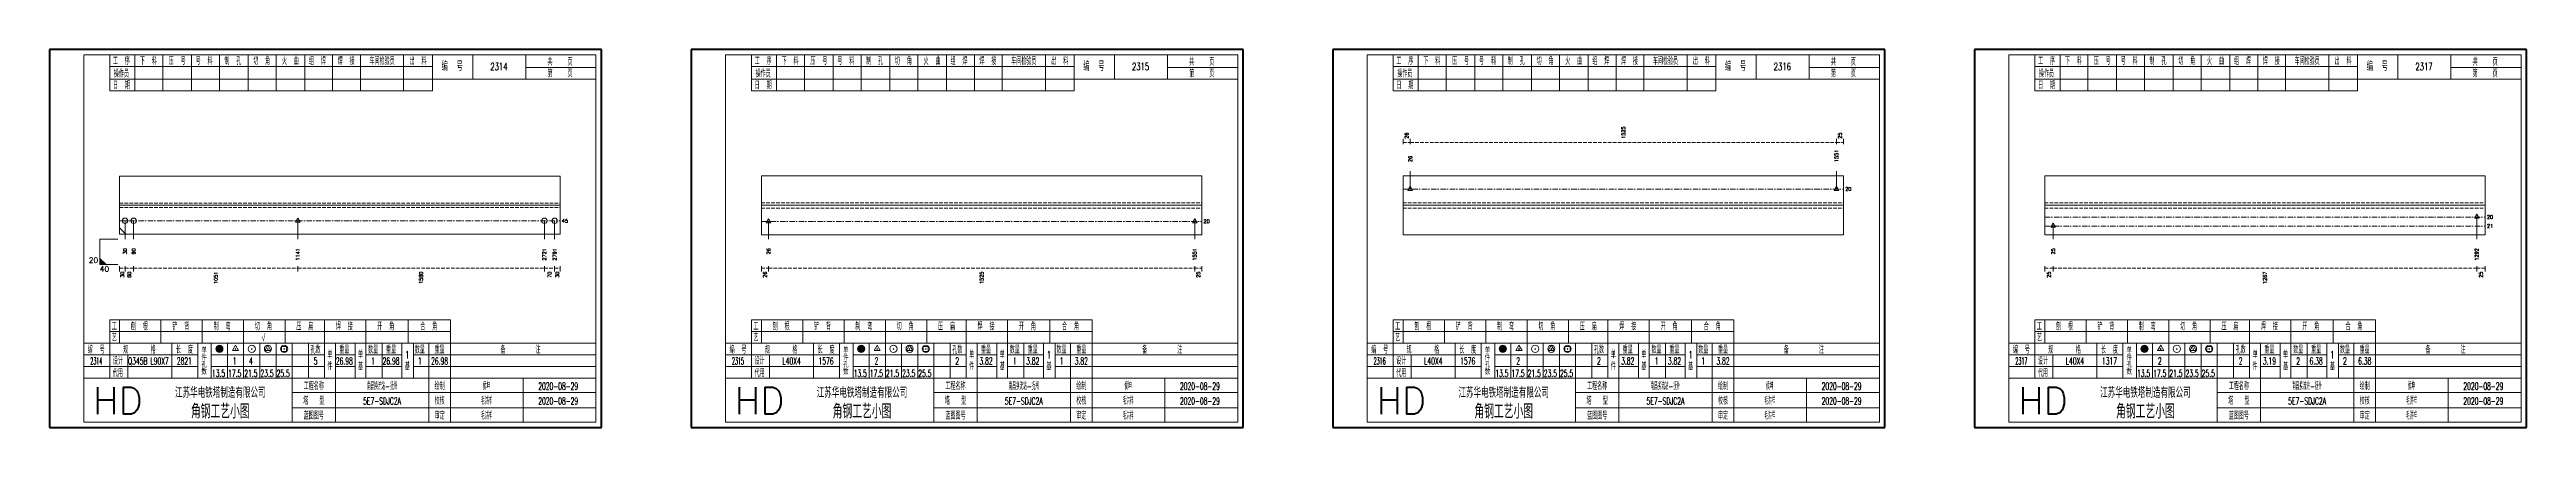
# Model space of a CAD drawing. Extents: x 0 to 5305, y 0 to 1513.
# Drawn here: x 3927 to 5305, y 521 to 732 of the extents above; entities that cross this region are included whole.
import ezdxf
from ezdxf.enums import TextEntityAlignment as Align

# ---------------------------------------------------------------- set-up
doc = ezdxf.new("R2010")
doc.units = 0
doc.header["$MEASUREMENT"] = 0
doc.linetypes.add('一点画线', pattern=[5.2, 3, -1, 0.2, -1])
doc.linetypes.add('虚线', pattern=[2.75, 2, -0.75])
doc.layers.get('0').update_dxf_attribs({"linetype": 'CONTINUOUS', "lineweight": 25})
doc.layers.add('1', color=7, linetype='CONTINUOUS', lineweight=25)
doc.layers.add('4', color=7, linetype='CONTINUOUS', lineweight=25)
doc.styles.get("Standard").update_dxf_attribs({"font": 'simplex.shx', "width": 0.7, "height": 3, "bigfont": 'gbhzfs.shx'})

msp = doc.modelspace()

# ---------------------------------------------------------------- texts
at = {"color": 8, "linetype": 'Continuous', "lineweight": 9}
for s, p in [('26', (4682, 681.8)), ('1525', (4802.6, 681.8)), ('25', (4923.1, 681.8))]:
    msp.add_text(s, height=2, rotation=90, dxfattribs=at).set_placement(p, align=Align.MIDDLE_LEFT)
at = {"color": 7, "linetype": 'Continuous', "lineweight": 13}
for s, p in [('26', (4684, 668.8)), ('1551', (4921.1, 668.8))]:
    msp.add_text(s, height=2, rotation=90, dxfattribs=at).set_placement(p, align=Align.MIDDLE_LEFT)
for s, p in [('20', (4926, 653.8)), ('45', (4212, 636.1)), ('20', (4569, 635.8)), ('20', (5283, 638.2)), ('21', (5283, 633.2))]:
    msp.add_text(s, height=2, dxfattribs=at).set_placement(p, align=Align.MIDDLE_LEFT)
msp.add_text('20', height=3, dxfattribs=at).set_placement((3954, 611.8), align=Align.BOTTOM_RIGHT)
msp.add_text('40', height=3, dxfattribs=at).set_placement((3955, 610.8), align=Align.TOP_LEFT)
at = {"color": 8, "linetype": 'Continuous', "lineweight": 9}
for s, p in [('30', (3967.5, 607.8)), ('60', (3971.4, 607.8)), ('1051', (4019.5, 607.8)), ('1580', (4133.7, 607.8)), ('70', (4205.2, 607.8)), ('30', (4209.5, 607.8)), ('26', (4325, 607.8)), ('1525', (4445.6, 607.8)), ('25', (4566.1, 607.8)), ('25', (5039.3, 607.8)), ('1267', (5159.5, 607.8)), ('25', (5279.7, 607.8))]:
    msp.add_text(s, height=2, rotation=90, dxfattribs=at).set_placement(p, align=Align.MIDDLE_RIGHT)
at = {"layer": '1', "color": 7, "linetype": 'Continuous', "lineweight": 13}
for s, p in [('30', (3969, 620.8)), ('90', (3973.8, 620.8)), ('26', (4327, 620.8)), ('25', (5041.7, 620.8)), ('1292', (5277.3, 620.8)), ('1141', (4065.1, 620.8)), ('2721', (4202.3, 620.8)), ('2791', (4208, 620.8)), ('1551', (4564.1, 620.8))]:
    msp.add_text(s, height=2, rotation=90, dxfattribs=at).set_placement(p, align=Align.MIDDLE_RIGHT)
at = {"layer": '4', "color": 1, "linetype": 'Continuous', "lineweight": 13}
for s, height, width, p in [('工  序', 4, 0.7, (3967, 725)), ('操作员', 4, 0.7, (3967, 718)), ('下  料', 4, 0.7, (3982, 725)), ('压  号', 4, 0.7, (3998, 725)), ('号  料', 4, 0.7, (4013, 725)), ('制  孔', 4, 0.7, (4029, 725)), ('切  角', 4, 0.7, (4045, 725)), ('火  曲', 4, 0.7, (4061, 725)), ('组  焊', 4, 0.7, (4076, 725)), ('焊  接', 4, 0.7, (4092, 725)), ('车间检验员', 4, 0.7, (4112, 725)), ('出  料', 4, 0.7, (4132, 725)), ('编  号', 5, 0.7, (4151, 722)), ('2314', 4, 0.7, (4177, 722)), ('共    页', 4, 0.7, (4211, 724.5)), ('第    页', 4, 0.7, (4211, 718)), ('工  序', 4, 0.7, (4324, 725)), ('操作员', 4, 0.7, (4324, 718)), ('下  料', 4, 0.7, (4339, 725)), ('压  号', 4, 0.7, (4355, 725)), ('号  料', 4, 0.7, (4370, 725)), ('制  孔', 4, 0.7, (4386, 725)), ('切  角', 4, 0.7, (4402, 725)), ('火  曲', 4, 0.7, (4418, 725)), ('组  焊', 4, 0.7, (4433, 725)), ('焊  接', 4, 0.7, (4449, 725)), ('车间检验员', 4, 0.7, (4469, 725)), ('出  料', 4, 0.7, (4489, 725)), ('编  号', 5, 0.7, (4508, 722)), ('2315', 4, 0.7, (4534, 722)), ('共    页', 4, 0.7, (4568, 724.5)), ('第    页', 4, 0.7, (4568, 718)), ('工  序', 4, 0.7, (4681, 725)), ('操作员', 4, 0.7, (4681, 718)), ('下  料', 4, 0.7, (4696, 725)), ('压  号', 4, 0.7, (4712, 725)), ('号  料', 4, 0.7, (4727, 725)), ('制  孔', 4, 0.7, (4743, 725)), ('切  角', 4, 0.7, (4759, 725)), ('火  曲', 4, 0.7, (4775, 725)), ('组  焊', 4, 0.7, (4790, 725)), ('焊  接', 4, 0.7, (4806, 725)), ('车间检验员', 4, 0.7, (4826, 725)), ('出  料', 4, 0.7, (4846, 725)), ('编  号', 5, 0.7, (4865, 722)), ('2316', 4, 0.7, (4891, 722)), ('共    页', 4, 0.7, (4925, 724.5)), ('第    页', 4, 0.7, (4925, 718)), ('工  序', 4, 0.7, (5038, 725)), ('操作员', 4, 0.7, (5038, 718)), ('下  料', 4, 0.7, (5053, 725)), ('压  号', 4, 0.7, (5069, 725)), ('号  料', 4, 0.7, (5084, 725)), ('制  孔', 4, 0.7, (5100, 725)), ('切  角', 4, 0.7, (5116, 725)), ('火  曲', 4, 0.7, (5132, 725)), ('组  焊', 4, 0.7, (5147, 725)), ('焊  接', 4, 0.7, (5163, 725)), ('车间检验员', 4, 0.7, (5183, 725)), ('出  料', 4, 0.7, (5203, 725)), ('编  号', 5, 0.7, (5222, 722)), ('2317', 4, 0.7, (5248, 722)), ('共    页', 4, 0.7, (5282, 724.5)), ('第    页', 4, 0.7, (5282, 718)), ('日  期', 4, 0.7, (3967, 711.5)), ('日  期', 4, 0.7, (4324, 711.5)), ('日  期', 4, 0.7, (4681, 711.5)), ('日  期', 4, 0.7, (5038, 711.5)), ('工', 4, 0.7, (3963, 577.2)), ('刨  根', 4, 0.7, (3977, 577.2)), ('铲  背', 4, 0.7, (4000, 577.2)), ('制  弯', 4, 0.7, (4023, 577.2)), ('切  角', 4, 0.7, (4046, 577.2)), ('压  扁', 4, 0.7, (4069, 577.2)), ('焊  接', 4, 0.7, (4091, 577.2)), ('开  角', 4, 0.7, (4114, 577.2)), ('合  角', 4, 0.7, (4138, 577.2)), ('工', 4, 0.7, (4320, 577.2)), ('刨  根', 4, 0.7, (4334, 577.2)), ('铲  背', 4, 0.7, (4357, 577.2)), ('制  弯', 4, 0.7, (4380, 577.2)), ('切  角', 4, 0.7, (4403, 577.2)), ('压  扁', 4, 0.7, (4426, 577.2)), ('焊  接', 4, 0.7, (4448, 577.2)), ('开  角', 4, 0.7, (4471, 577.2)), ('合  角', 4, 0.7, (4495, 577.2)), ('工', 4, 0.7, (4677, 577.2)), ('刨  根', 4, 0.7, (4691, 577.2)), ('铲  背', 4, 0.7, (4714, 577.2)), ('制  弯', 4, 0.7, (4737, 577.2)), ('切  角', 4, 0.7, (4760, 577.2)), ('压  扁', 4, 0.7, (4783, 577.2)), ('焊  接', 4, 0.7, (4805, 577.2)), ('开  角', 4, 0.7, (4828, 577.2)), ('合  角', 4, 0.7, (4852, 577.2)), ('工', 4, 0.7, (5034, 577.2)), ('刨  根', 4, 0.7, (5048, 577.2)), ('铲  背', 4, 0.7, (5071, 577.2)), ('制  弯', 4, 0.7, (5094, 577.2)), ('切  角', 4, 0.7, (5117, 577.2)), ('压  扁', 4, 0.7, (5140, 577.2)), ('焊  接', 4, 0.7, (5162, 577.2)), ('开  角', 4, 0.7, (5185, 577.2)), ('合  角', 4, 0.7, (5209, 577.2)), ('编  号', 4, 0.7, (3953, 564.2)), ('艺', 4, 0.7, (3963, 571)), ('规      格', 4, 0.7, (3977, 564.2)), ('长  度', 4, 0.7, (4002, 564.2)), ('√', 4, 0.7, (4046, 571)), ('孔数', 4, 0.7, (4075, 564.2)), ('重量', 4, 0.7, (4091, 564.2)), ('数量', 4, 0.7, (4107, 564.2)), ('重量', 4, 0.7, (4117, 564.2)), ('数量', 4, 0.7, (4133, 564.2)), ('重量', 4, 0.7, (4144, 564.2)), ('备        注', 4, 0.7, (4189, 564.2)), ('编  号', 4, 0.7, (4310, 564.2)), ('艺', 4, 0.7, (4320, 571)), ('规      格', 4, 0.7, (4334, 564.2)), ('长  度', 4, 0.7, (4359, 564.2)), ('孔数', 4, 0.7, (4432, 564.2)), ('重量', 4, 0.7, (4448, 564.2)), ('数量', 4, 0.7, (4464, 564.2)), ('重量', 4, 0.7, (4474, 564.2)), ('数量', 4, 0.7, (4490, 564.2)), ('重量', 4, 0.7, (4501, 564.2)), ('备        注', 4, 0.7, (4546, 564.2)), ('编  号', 4, 0.7, (4667, 564.2)), ('艺', 4, 0.7, (4677, 571)), ('规      格', 4, 0.7, (4691, 564.2)), ('长  度', 4, 0.7, (4716, 564.2)), ('孔数', 4, 0.7, (4789, 564.2)), ('重量', 4, 0.7, (4805, 564.2)), ('数量', 4, 0.7, (4821, 564.2)), ('重量', 4, 0.7, (4831, 564.2)), ('数量', 4, 0.7, (4847, 564.2)), ('重量', 4, 0.7, (4858, 564.2)), ('备        注', 4, 0.7, (4903, 564.2)), ('编  号', 4, 0.7, (5024, 564.2)), ('艺', 4, 0.7, (5034, 571)), ('规      格', 4, 0.7, (5048, 564.2)), ('长  度', 4, 0.7, (5073, 564.2)), ('孔数', 4, 0.7, (5146, 564.2)), ('重量', 4, 0.7, (5162, 564.2)), ('数量', 4, 0.7, (5178, 564.2)), ('重量', 4, 0.7, (5188, 564.2)), ('数量', 4, 0.7, (5204, 564.2)), ('重量', 4, 0.7, (5215, 564.2)), ('备        注', 4, 0.7, (5260, 564.2)), ('2314', 4, 0.4, (3953, 558)), ('代用', 4, 0.7, (3965, 551.2)), ('设计', 4, 0.7, (3965, 558)), ('Q345B L90X7', 4, 0.5, (3982, 558)), ('2821', 4, 0.5, (4002, 558)), ('13.5', 4, 0.5, (4021, 551.2)), ('17.5', 4, 0.5, (4030, 551.2)), ('1', 4, 0.5, (4030, 558)), ('21.5', 4, 0.5, (4039, 551.2)), ('4', 4, 0.5, (4039, 558)), ('23.5', 4, 0.5, (4048, 551.2)), ('25.5', 4, 0.5, (4057, 551.2)), ('5', 4, 0.5, (4075, 558)), ('单', 4, 0.7, (4083, 561.5)), ('件', 4, 0.7, (4083, 555)), ('26.98', 4, 0.5, (4091, 558)), ('单', 4, 0.7, (4100, 561.5)), ('基', 4, 0.7, (4100, 555)), ('1', 4, 0.5, (4107, 558)), ('26.98', 4, 0.5, (4117, 558)), ('基', 4, 0.7, (4126, 555)), ('1', 4, 0.5, (4126, 561.5)), ('1', 4, 0.7, (4133, 558)), ('26.98', 4, 0.5, (4144, 558)), ('2315', 4, 0.4, (4310, 558)), ('代用', 4, 0.7, (4322, 551.2)), ('设计', 4, 0.7, (4322, 558)), (' L40X4', 4, 0.5, (4339, 558)), ('1576', 4, 0.5, (4359, 558)), ('13.5', 4, 0.5, (4378, 551.2)), ('17.5', 4, 0.5, (4387, 551.2)), ('2', 4, 0.5, (4387, 558)), ('21.5', 4, 0.5, (4396, 551.2)), ('23.5', 4, 0.5, (4405, 551.2)), ('25.5', 4, 0.5, (4414, 551.2)), ('2', 4, 0.5, (4432, 558)), ('单', 4, 0.7, (4440, 561.5)), ('件', 4, 0.7, (4440, 555)), ('3.82', 4, 0.5, (4448, 558)), ('单', 4, 0.7, (4457, 561.5)), ('基', 4, 0.7, (4457, 555)), ('1', 4, 0.5, (4464, 558)), ('3.82', 4, 0.5, (4474, 558)), ('基', 4, 0.7, (4483, 555)), ('1', 4, 0.5, (4483, 561.5)), ('1', 4, 0.7, (4490, 558)), ('3.82', 4, 0.5, (4501, 558)), ('2316', 4, 0.4, (4667, 558)), ('代用', 4, 0.7, (4679, 551.2)), ('设计', 4, 0.7, (4679, 558)), (' L40X4', 4, 0.5, (4696, 558)), ('1576', 4, 0.5, (4716, 558)), ('13.5', 4, 0.5, (4735, 551.2)), ('17.5', 4, 0.5, (4744, 551.2)), ('2', 4, 0.5, (4744, 558)), ('21.5', 4, 0.5, (4753, 551.2)), ('23.5', 4, 0.5, (4762, 551.2)), ('25.5', 4, 0.5, (4771, 551.2)), ('2', 4, 0.5, (4789, 558)), ('单', 4, 0.7, (4797, 561.5)), ('件', 4, 0.7, (4797, 555)), ('3.82', 4, 0.5, (4805, 558)), ('单', 4, 0.7, (4814, 561.5)), ('基', 4, 0.7, (4814, 555)), ('1', 4, 0.5, (4821, 558)), ('3.82', 4, 0.5, (4831, 558)), ('基', 4, 0.7, (4840, 555)), ('1', 4, 0.5, (4840, 561.5)), ('1', 4, 0.7, (4847, 558)), ('3.82', 4, 0.5, (4858, 558)), ('2317', 4, 0.4, (5024, 558)), ('代用', 4, 0.7, (5036, 551.2)), ('设计', 4, 0.7, (5036, 558)), (' L40X4', 4, 0.5, (5053, 558)), ('1317', 4, 0.5, (5073, 558)), ('13.5', 4, 0.5, (5092, 551.2)), ('17.5', 4, 0.5, (5101, 551.2)), ('2', 4, 0.5, (5101, 558)), ('21.5', 4, 0.5, (5110, 551.2)), ('23.5', 4, 0.5, (5119, 551.2)), ('25.5', 4, 0.5, (5128, 551.2)), ('2', 4, 0.5, (5146, 558)), ('单', 4, 0.7, (5154, 561.5)), ('件', 4, 0.7, (5154, 555)), ('3.19', 4, 0.5, (5162, 558)), ('单', 4, 0.7, (5171, 561.5)), ('基', 4, 0.7, (5171, 555)), ('2', 4, 0.5, (5178, 558)), ('6.38', 4, 0.5, (5188, 558)), ('基', 4, 0.7, (5197, 555)), ('1', 4, 0.5, (5197, 561.5)), ('2', 4, 0.7, (5204, 558)), ('6.38', 4, 0.5, (5215, 558)), ('江苏华电铁塔制造有限公司', 6, 0.7, (4022, 540.5)), ('塔   型', 4, 0.7, (4074, 535.8)), ('工程名称', 4, 0.7, (4074, 544)), ('5E7-SDJC2A', 4, 0.5, (4112, 535.8)), ('南昌换流站-抚州', 4, 0.5, (4112, 544)), ('绘制', 4, 0.7, (4144, 544)), ('校核', 4, 0.7, (4144, 535.8)), ('毛洪祥', 4, 0.5, (4170, 535.8)), ('侯坤', 4, 0.5, (4170, 544)), ('2020-08-29', 4, 0.5, (4210, 544)), ('2020-08-29', 4, 0.5, (4210, 535.8)), ('江苏华电铁塔制造有限公司', 6, 0.7, (4379, 540.5)), ('塔   型', 4, 0.7, (4431, 535.8)), ('工程名称', 4, 0.7, (4431, 544)), ('5E7-SDJC2A', 4, 0.5, (4469, 535.8)), ('南昌换流站-抚州', 4, 0.5, (4469, 544)), ('绘制', 4, 0.7, (4501, 544)), ('校核', 4, 0.7, (4501, 535.8)), ('毛洪祥', 4, 0.5, (4527, 535.8)), ('侯坤', 4, 0.5, (4527, 544)), ('2020-08-29', 4, 0.5, (4567, 544)), ('2020-08-29', 4, 0.5, (4567, 535.8)), ('江苏华电铁塔制造有限公司', 6, 0.7, (4736, 540.5)), ('塔   型', 4, 0.7, (4788, 535.8)), ('工程名称', 4, 0.7, (4788, 544)), ('5E7-SDJC2A', 4, 0.5, (4826, 535.8)), ('南昌换流站-抚州', 4, 0.5, (4826, 544)), ('绘制', 4, 0.7, (4858, 544)), ('校核', 4, 0.7, (4858, 535.8)), ('毛洪祥', 4, 0.5, (4884, 535.8)), ('侯坤', 4, 0.5, (4884, 544)), ('2020-08-29', 4, 0.5, (4924, 544)), ('2020-08-29', 4, 0.5, (4924, 535.8)), ('江苏华电铁塔制造有限公司', 6, 0.7, (5093, 540.5)), ('塔   型', 4, 0.7, (5145, 535.8)), ('工程名称', 4, 0.7, (5145, 544)), ('5E7-SDJC2A', 4, 0.5, (5183, 535.8)), ('南昌换流站-抚州', 4, 0.5, (5183, 544)), ('绘制', 4, 0.7, (5215, 544)), ('校核', 4, 0.7, (5215, 535.8)), ('毛洪祥', 4, 0.5, (5241, 535.8)), ('侯坤', 4, 0.5, (5241, 544)), ('2020-08-29', 4, 0.5, (5281, 544)), ('2020-08-29', 4, 0.5, (5281, 535.8)), ('角钢工艺小图', 8, 0.8, (4022, 530)), ('蓝图图号', 4, 0.7, (4074, 527.5)), ('审定', 4, 0.7, (4144, 527.5)), ('毛洪祥', 4, 0.5, (4170, 527.5)), ('角钢工艺小图', 8, 0.8, (4379, 530)), ('蓝图图号', 4, 0.7, (4431, 527.5)), ('审定', 4, 0.7, (4501, 527.5)), ('毛洪祥', 4, 0.5, (4527, 527.5)), ('角钢工艺小图', 8, 0.8, (4736, 530)), ('蓝图图号', 4, 0.7, (4788, 527.5)), ('审定', 4, 0.7, (4858, 527.5)), ('毛洪祥', 4, 0.5, (4884, 527.5)), ('角钢工艺小图', 8, 0.8, (5093, 530)), ('蓝图图号', 4, 0.7, (5145, 527.5)), ('审定', 4, 0.7, (5215, 527.5)), ('毛洪祥', 4, 0.5, (5241, 527.5))]:
    msp.add_text(s, height=height, dxfattribs=dict(at, width=width)).set_placement(p, align=Align.MIDDLE_CENTER)
for s, height, p in [('单', 3, (4013, 564)), ('单', 3, (4370, 564)), ('单', 3, (4727, 564)), ('单', 3, (5084, 564)), ('件', 3, (4013, 560)), ('孔', 3, (4013, 556)), ('数', 3, (4013, 552)), ('件', 3, (4370, 560)), ('孔', 3, (4370, 556)), ('数', 3, (4370, 552)), ('件', 3, (4727, 560)), ('孔', 3, (4727, 556)), ('数', 3, (4727, 552)), ('件', 3, (5084, 560)), ('孔', 3, (5084, 556)), ('数', 3, (5084, 552)), ('HD', 15, (3965, 536)), ('HD', 15, (4322, 536)), ('HD', 15, (4679, 536)), ('HD', 15, (5036, 536))]:
    msp.add_text(s, height=height, dxfattribs=at).set_placement(p, align=Align.MIDDLE_CENTER)

# ---------------------------------------------------------------- linework, layer by layer
at = {"color": 8, "linetype": 'Continuous', "lineweight": 9}
for p, q in [((4680, 678.8), (4680, 681.8)), ((4684, 678.8), (4684, 681.8)), ((4684, 678.8), (4684, 681.8)), ((4921.1, 678.8), (4921.1, 681.8)), ((4921.1, 678.8), (4921.1, 681.8)), ((4925, 678.8), (4925, 681.8)), ((3966, 610.8), (3966, 607.8)), ((3969, 610.8), (3969, 607.8)), ((3969, 610.8), (3969, 607.8)), ((3973.8, 610.8), (3973.8, 607.8)), ((3973.8, 610.8), (3973.8, 607.8)), ((4065.1, 610.8), (4065.1, 607.8)), ((4065.1, 610.8), (4065.1, 607.8)), ((4202.3, 610.8), (4202.3, 607.8)), ((4202.3, 610.8), (4202.3, 607.8)), ((4208, 610.8), (4208, 607.8)), ((4208, 610.8), (4208, 607.8)), ((4211, 610.8), (4211, 607.8)), ((4323, 610.8), (4323, 607.8)), ((4327, 610.8), (4327, 607.8)), ((4327, 610.8), (4327, 607.8)), ((4564.1, 610.8), (4564.1, 607.8)), ((4564.1, 610.8), (4564.1, 607.8)), ((4568, 610.8), (4568, 607.8)), ((5037, 610.8), (5037, 607.8)), ((5041.7, 610.8), (5041.7, 607.8)), ((5041.7, 610.8), (5041.7, 607.8)), ((5277.3, 610.8), (5277.3, 607.8)), ((5277.3, 610.8), (5277.3, 607.8)), ((5282, 610.8), (5282, 607.8))]:
    msp.add_line(p, q, dxfattribs=at)
at = {"color": 8, "linetype": '虚线', "lineweight": 9}
for p, q in [((4680, 679.8), (4684, 679.8)), ((4684, 679.8), (4921.1, 679.8)), ((4921.1, 679.8), (4925, 679.8)), ((3966, 609.8), (3969, 609.8)), ((3969, 609.8), (3973.8, 609.8)), ((3973.8, 609.8), (4065.1, 609.8)), ((4065.1, 609.8), (4202.3, 609.8)), ((4202.3, 609.8), (4208, 609.8)), ((4208, 609.8), (4211, 609.8)), ((4323, 609.8), (4327, 609.8)), ((4327, 609.8), (4564.1, 609.8)), ((4564.1, 609.8), (4568, 609.8)), ((5037, 609.8), (5041.7, 609.8)), ((5041.7, 609.8), (5277.3, 609.8)), ((5277.3, 609.8), (5282, 609.8))]:
    msp.add_line(p, q, dxfattribs=at)
at = {"color": 7, "linetype": 'Continuous', "lineweight": 13}
for p, q in [((4684, 653.8), (4684, 663.8)), ((4921.1, 653.8), (4921.1, 663.8)), ((4684, 655.2), (4682.7, 653)), ((4682.7, 653), (4685.3, 653)), ((4683.9, 653.6), (4684.2, 653.9)), ((4684.2, 653.6), (4683.9, 653.9)), ((4685.3, 653), (4684, 655.2)), ((4921.1, 655.2), (4919.8, 653)), ((4919.8, 653), (4922.4, 653)), ((4921, 653.6), (4921.3, 653.9)), ((4921.3, 653.6), (4921, 653.9)), ((4922.4, 653), (4921.1, 655.2)), ((3969, 636.1), (3969, 625.8)), ((3973.8, 636.1), (3973.8, 625.8)), ((4065.1, 636.1), (4065.1, 625.8)), ((4202.3, 636.1), (4202.3, 625.8)), ((4208, 636.1), (4208, 625.8)), ((4327, 635.8), (4327, 625.8)), ((4564.1, 635.8), (4564.1, 625.8)), ((5277.3, 638.2), (5277.3, 625.8)), ((3955, 625.8), (3965, 625.8)), ((3955, 625.8), (3955, 611.8)), ((3966, 632.2), (3969.5, 628.6)), ((5041.7, 633.2), (5041.7, 625.8)), ((3958.5, 611.8), (3955, 615.2)), ((3957.6, 611.8), (3955, 614.4)), ((3956.8, 611.8), (3955, 613.5)), ((3955.9, 611.8), (3955, 612.6)), ((3955, 611.8), (3965, 611.8))]:
    msp.add_line(p, q, dxfattribs=at)
at = {"color": 7, "linetype": 'Continuous', "lineweight": 18}
for p, q in [((3966, 660.9), (3966, 628.6)), ((3966, 660.9), (4211, 660.9)), ((4211, 660.9), (4211, 628.6)), ((4323, 661.2), (4323, 628.2)), ((4323, 661.2), (4568, 661.2)), ((4568, 661.2), (4568, 628.2)), ((4680, 661.2), (4680, 628.2)), ((4680, 661.2), (4925, 661.2)), ((4925, 661.2), (4925, 628.2)), ((5037, 661.2), (5037, 628.2)), ((5037, 661.2), (5282, 661.2)), ((5282, 661.2), (5282, 628.2)), ((3966, 644.8), (4211, 644.8)), ((4323, 644.8), (4568, 644.8)), ((4680, 644.8), (4925, 644.8)), ((5037, 644.8), (5282, 644.8))]:
    msp.add_line(p, q, dxfattribs=at)
at = {"color": 3, "linetype": '一点画线', "lineweight": 13}
for p, q in [((4680, 653.8), (4925, 653.8)), ((3966, 636.1), (4211, 636.1)), ((4323, 635.8), (4568, 635.8)), ((5037, 638.2), (5282, 638.2)), ((5037, 633.2), (5282, 633.2))]:
    msp.add_line(p, q, dxfattribs=at)
at = {"color": 1, "linetype": '虚线', "lineweight": 18}
for p, q in [((3966, 645.9), (4211, 645.9)), ((3966, 643.6), (4211, 643.6)), ((4323, 646.2), (4568, 646.2)), ((4323, 643.2), (4568, 643.2)), ((4680, 646.2), (4925, 646.2)), ((4680, 643.2), (4925, 643.2)), ((5037, 646.2), (5282, 646.2)), ((5037, 643.2), (5282, 643.2))]:
    msp.add_line(p, q, dxfattribs=at)
at = {"layer": '1', "color": 7, "linetype": 'Continuous', "lineweight": 13}
for p, q in [((3968.8, 635.9), (3969.2, 636.2)), ((3969.2, 635.9), (3968.8, 636.2)), ((3973.7, 635.9), (3974, 636.2)), ((3974, 635.9), (3973.7, 636.2)), ((4065.1, 637.6), (4063.8, 635.3)), ((4063.8, 635.3), (4066.4, 635.3)), ((4064.9, 635.9), (4065.2, 636.2)), ((4065.2, 635.9), (4064.9, 636.2)), ((4066.4, 635.3), (4065.1, 637.6)), ((4202.2, 635.9), (4202.5, 636.2)), ((4202.5, 635.9), (4202.2, 636.2)), ((4207.9, 635.9), (4208.1, 636.2)), ((4208.1, 635.9), (4207.9, 636.2)), ((4327, 637.2), (4325.7, 635)), ((4325.7, 635), (4328.3, 635)), ((4326.9, 635.6), (4327.2, 635.9)), ((4327.2, 635.6), (4326.9, 635.9)), ((4328.3, 635), (4327, 637.2)), ((4564.1, 637.2), (4562.8, 635)), ((4562.8, 635), (4565.4, 635)), ((4564, 635.6), (4564.3, 635.9)), ((4564.3, 635.6), (4564, 635.9)), ((4565.4, 635), (4564.1, 637.2)), ((5041.7, 634.8), (5040.4, 632.5)), ((5042.9, 632.5), (5041.7, 634.8)), ((5277.3, 639.8), (5276.1, 637.5)), ((5276.1, 637.5), (5278.6, 637.5)), ((5277.2, 638.1), (5277.5, 638.4)), ((5277.5, 638.1), (5277.2, 638.4)), ((5278.6, 637.5), (5277.3, 639.8)), ((5040.4, 632.5), (5042.9, 632.5)), ((5041.5, 633.1), (5041.8, 633.4)), ((5041.8, 633.1), (5041.5, 633.4))]:
    msp.add_line(p, q, dxfattribs=at)
at = {"layer": '1', "color": 7, "linetype": 'Continuous', "lineweight": 18}
for p, q in [((3966, 628.6), (4211, 628.6)), ((4323, 628.2), (4568, 628.2)), ((4680, 628.2), (4925, 628.2)), ((5037, 628.2), (5282, 628.2))]:
    msp.add_line(p, q, dxfattribs=at)
at = {"layer": '1', "color": 7, "linetype": 'Continuous', "lineweight": 13}
for centre in [(3969, 636.1), (3973.8, 636.1), (4202.3, 636.1), (4208, 636.1)]:
    msp.add_circle(centre, 1.5, dxfattribs=at)
at = {"layer": '4', "color": 1, "linetype": 'Continuous', "lineweight": 50}
for p, q in [((4234, 731.5), (3927, 731.5)), ((3927, 731.5), (3927, 521)), ((4234, 521), (4234, 731.5)), ((4591, 731.5), (4284, 731.5)), ((4284, 731.5), (4284, 521)), ((4591, 521), (4591, 731.5)), ((4948, 731.5), (4641, 731.5)), ((4641, 731.5), (4641, 521)), ((4948, 521), (4948, 731.5)), ((5305, 731.5), (4998, 731.5)), ((4998, 731.5), (4998, 521)), ((5305, 521), (5305, 731.5)), ((3927, 521), (4234, 521)), ((4284, 521), (4591, 521)), ((4641, 521), (4948, 521)), ((4998, 521), (5305, 521))]:
    msp.add_line(p, q, dxfattribs=at)
at = {"layer": '4', "color": 1, "linetype": 'Continuous', "lineweight": 18}
for p, q in [((4231, 728.5), (3946, 728.5)), ((3946, 728.5), (3946, 524)), ((3960.5, 728.5), (3960.5, 708.5)), ((3960.5, 722), (4140, 722)), ((3974.5, 728.5), (3974.5, 708.5)), ((3990, 728.5), (3990, 708.5)), ((4006, 728.5), (4006, 708.5)), ((4021.5, 728.5), (4021.5, 708.5)), ((4037.5, 728.5), (4037.5, 708.5)), ((4053, 728.5), (4053, 708.5)), ((4069, 728.5), (4069, 708.5)), ((4084.5, 728.5), (4084.5, 708.5)), ((4100, 728.5), (4100, 708.5)), ((4124, 728.5), (4124, 708.5)), ((4140, 728.5), (4140, 708.5)), ((4162.5, 728.5), (4162.5, 715)), ((4192, 728.5), (4192, 715)), ((4192, 721.5), (4231, 721.5)), ((4231, 524), (4231, 728.5)), ((4588, 728.5), (4303, 728.5)), ((4303, 728.5), (4303, 524)), ((4317.5, 728.5), (4317.5, 708.5)), ((4317.5, 722), (4497, 722)), ((4331.5, 728.5), (4331.5, 708.5)), ((4347, 728.5), (4347, 708.5)), ((4363, 728.5), (4363, 708.5)), ((4378.5, 728.5), (4378.5, 708.5)), ((4394.5, 728.5), (4394.5, 708.5)), ((4410, 728.5), (4410, 708.5)), ((4426, 728.5), (4426, 708.5)), ((4441.5, 728.5), (4441.5, 708.5)), ((4457, 728.5), (4457, 708.5)), ((4481, 728.5), (4481, 708.5)), ((4497, 728.5), (4497, 708.5)), ((4519.5, 728.5), (4519.5, 715)), ((4549, 728.5), (4549, 715)), ((4549, 721.5), (4588, 721.5)), ((4588, 524), (4588, 728.5)), ((4945, 728.5), (4660, 728.5)), ((4660, 728.5), (4660, 524)), ((4674.5, 728.5), (4674.5, 708.5)), ((4674.5, 722), (4854, 722)), ((4688.5, 728.5), (4688.5, 708.5)), ((4704, 728.5), (4704, 708.5)), ((4720, 728.5), (4720, 708.5)), ((4735.5, 728.5), (4735.5, 708.5)), ((4751.5, 728.5), (4751.5, 708.5)), ((4767, 728.5), (4767, 708.5)), ((4783, 728.5), (4783, 708.5)), ((4798.5, 728.5), (4798.5, 708.5)), ((4814, 728.5), (4814, 708.5)), ((4838, 728.5), (4838, 708.5)), ((4854, 728.5), (4854, 708.5)), ((4876.5, 728.5), (4876.5, 715)), ((4906, 728.5), (4906, 715)), ((4906, 721.5), (4945, 721.5)), ((4945, 524), (4945, 728.5)), ((5302, 728.5), (5017, 728.5)), ((5017, 728.5), (5017, 524)), ((5031.5, 728.5), (5031.5, 708.5)), ((5031.5, 722), (5211, 722)), ((5045.5, 728.5), (5045.5, 708.5)), ((5061, 728.5), (5061, 708.5)), ((5077, 728.5), (5077, 708.5)), ((5092.5, 728.5), (5092.5, 708.5)), ((5108.5, 728.5), (5108.5, 708.5)), ((5124, 728.5), (5124, 708.5)), ((5140, 728.5), (5140, 708.5)), ((5155.5, 728.5), (5155.5, 708.5)), ((5171, 728.5), (5171, 708.5)), ((5195, 728.5), (5195, 708.5)), ((5211, 728.5), (5211, 708.5)), ((5233.5, 728.5), (5233.5, 715)), ((5263, 728.5), (5263, 715)), ((5263, 721.5), (5302, 721.5)), ((5302, 524), (5302, 728.5)), ((3960.5, 715), (4231, 715)), ((3960.5, 708.5), (4140, 708.5)), ((4317.5, 715), (4588, 715)), ((4317.5, 708.5), (4497, 708.5)), ((4674.5, 715), (4945, 715)), ((4674.5, 708.5), (4854, 708.5)), ((5031.5, 715), (5302, 715)), ((5031.5, 708.5), (5211, 708.5)), ((3960.5, 581), (4150, 581)), ((3960.5, 581), (3960.5, 568)), ((3966, 581), (3966, 568)), ((3989, 581), (3989, 568)), ((4012, 581), (4012, 568)), ((4035, 581), (4035, 568)), ((4058, 581), (4058, 568)), ((4080, 581), (4080, 568)), ((4103, 581), (4103, 568)), ((4126.5, 581), (4126.5, 568)), ((4150, 581), (4150, 568)), ((4317.5, 581), (4507, 581)), ((4317.5, 581), (4317.5, 568)), ((4323, 581), (4323, 568)), ((4346, 581), (4346, 568)), ((4369, 581), (4369, 568)), ((4392, 581), (4392, 568)), ((4415, 581), (4415, 568)), ((4437, 581), (4437, 568)), ((4460, 581), (4460, 568)), ((4483.5, 581), (4483.5, 568)), ((4507, 581), (4507, 568)), ((4674.5, 581), (4864, 581)), ((4674.5, 581), (4674.5, 568)), ((4680, 581), (4680, 568)), ((4703, 581), (4703, 568)), ((4726, 581), (4726, 568)), ((4749, 581), (4749, 568)), ((4772, 581), (4772, 568)), ((4794, 581), (4794, 568)), ((4817, 581), (4817, 568)), ((4840.5, 581), (4840.5, 568)), ((4864, 581), (4864, 568)), ((5031.5, 581), (5221, 581)), ((5031.5, 581), (5031.5, 568)), ((5037, 581), (5037, 568)), ((5060, 581), (5060, 568)), ((5083, 581), (5083, 568)), ((5106, 581), (5106, 568)), ((5129, 581), (5129, 568)), ((5151, 581), (5151, 568)), ((5174, 581), (5174, 568)), ((5197.5, 581), (5197.5, 568)), ((5221, 581), (5221, 568)), ((3946, 568), (4231, 568)), ((3960.5, 574.5), (4150, 574.5)), ((3960.5, 568), (3960.5, 548.5)), ((3995, 568), (3995, 548.5)), ((4009.5, 568), (4009.5, 548.5)), ((4017, 568), (4017, 548.5)), ((4026, 568), (4026, 548.5)), ((4035, 568), (4035, 548.5)), ((4044, 568), (4044, 548.5)), ((4053, 568), (4053, 548.5)), ((4062, 568), (4062, 548.5)), ((4071, 568), (4071, 548.5)), ((4080, 568), (4080, 548.5)), ((4086, 568), (4086, 548.5)), ((4097, 568), (4097, 548.5)), ((4103, 568), (4103, 548.5)), ((4112, 568), (4112, 548.5)), ((4123, 568), (4123, 548.5)), ((4129.5, 568), (4129.5, 548.5)), ((4138, 568), (4138, 548.5)), ((4150, 568), (4150, 548.5)), ((4303, 568), (4588, 568)), ((4317.5, 574.5), (4507, 574.5)), ((4317.5, 568), (4317.5, 548.5)), ((4352, 568), (4352, 548.5)), ((4366.5, 568), (4366.5, 548.5)), ((4374, 568), (4374, 548.5)), ((4383, 568), (4383, 548.5)), ((4392, 568), (4392, 548.5)), ((4401, 568), (4401, 548.5)), ((4410, 568), (4410, 548.5)), ((4419, 568), (4419, 548.5)), ((4428, 568), (4428, 548.5)), ((4437, 568), (4437, 548.5)), ((4443, 568), (4443, 548.5)), ((4454, 568), (4454, 548.5)), ((4460, 568), (4460, 548.5)), ((4469, 568), (4469, 548.5)), ((4480, 568), (4480, 548.5)), ((4486.5, 568), (4486.5, 548.5)), ((4495, 568), (4495, 548.5)), ((4507, 568), (4507, 548.5)), ((4660, 568), (4945, 568)), ((4674.5, 574.5), (4864, 574.5)), ((4674.5, 568), (4674.5, 548.5)), ((4709, 568), (4709, 548.5)), ((4723.5, 568), (4723.5, 548.5)), ((4731, 568), (4731, 548.5)), ((4740, 568), (4740, 548.5)), ((4749, 568), (4749, 548.5)), ((4758, 568), (4758, 548.5)), ((4767, 568), (4767, 548.5)), ((4776, 568), (4776, 548.5)), ((4785, 568), (4785, 548.5)), ((4794, 568), (4794, 548.5)), ((4800, 568), (4800, 548.5)), ((4811, 568), (4811, 548.5)), ((4817, 568), (4817, 548.5)), ((4826, 568), (4826, 548.5)), ((4837, 568), (4837, 548.5)), ((4843.5, 568), (4843.5, 548.5)), ((4852, 568), (4852, 548.5)), ((4864, 568), (4864, 548.5)), ((5017, 568), (5302, 568)), ((5031.5, 574.5), (5221, 574.5)), ((5031.5, 568), (5031.5, 548.5)), ((5066, 568), (5066, 548.5)), ((5080.5, 568), (5080.5, 548.5)), ((5088, 568), (5088, 548.5)), ((5097, 568), (5097, 548.5)), ((5106, 568), (5106, 548.5)), ((5115, 568), (5115, 548.5)), ((5124, 568), (5124, 548.5)), ((5133, 568), (5133, 548.5)), ((5142, 568), (5142, 548.5)), ((5151, 568), (5151, 548.5)), ((5157, 568), (5157, 548.5)), ((5168, 568), (5168, 548.5)), ((5174, 568), (5174, 548.5)), ((5183, 568), (5183, 548.5)), ((5194, 568), (5194, 548.5)), ((5200.5, 568), (5200.5, 548.5)), ((5209, 568), (5209, 548.5)), ((5221, 568), (5221, 548.5)), ((3946, 561.5), (4009.5, 561.5)), ((3946, 555), (4009.5, 555)), ((3970.5, 561.5), (3970.5, 548.5)), ((4017, 561.5), (4080, 561.5)), ((4017, 555), (4080, 555)), ((4086, 561.5), (4097, 561.5)), ((4086, 555), (4097, 555)), ((4103, 561.5), (4123, 561.5)), ((4103, 555), (4123, 555)), ((4129.5, 561.5), (4231, 561.5)), ((4129.5, 555), (4231, 555)), ((4303, 561.5), (4366.5, 561.5)), ((4303, 555), (4366.5, 555)), ((4327.5, 561.5), (4327.5, 548.5)), ((4374, 561.5), (4437, 561.5)), ((4374, 555), (4437, 555)), ((4443, 561.5), (4454, 561.5)), ((4443, 555), (4454, 555)), ((4460, 561.5), (4480, 561.5)), ((4460, 555), (4480, 555)), ((4486.5, 561.5), (4588, 561.5)), ((4486.5, 555), (4588, 555)), ((4660, 561.5), (4723.5, 561.5)), ((4660, 555), (4723.5, 555)), ((4684.5, 561.5), (4684.5, 548.5)), ((4731, 561.5), (4794, 561.5)), ((4731, 555), (4794, 555)), ((4800, 561.5), (4811, 561.5)), ((4800, 555), (4811, 555)), ((4817, 561.5), (4837, 561.5)), ((4817, 555), (4837, 555)), ((4843.5, 561.5), (4945, 561.5)), ((4843.5, 555), (4945, 555)), ((5017, 561.5), (5080.5, 561.5)), ((5017, 555), (5080.5, 555)), ((5041.5, 561.5), (5041.5, 548.5)), ((5088, 561.5), (5151, 561.5)), ((5088, 555), (5151, 555)), ((5157, 561.5), (5168, 561.5)), ((5157, 555), (5168, 555)), ((5174, 561.5), (5194, 561.5)), ((5174, 555), (5194, 555)), ((5200.5, 561.5), (5302, 561.5)), ((5200.5, 555), (5302, 555)), ((3946, 548.5), (4231, 548.5)), ((4062, 548.5), (4062, 524)), ((4062, 540.5), (4231, 540.5)), ((4086, 548.5), (4086, 524)), ((4138, 548.5), (4138, 524)), ((4150, 548.5), (4150, 524)), ((4190.5, 548.5), (4190.5, 524)), ((4303, 548.5), (4588, 548.5)), ((4419, 548.5), (4419, 524)), ((4419, 540.5), (4588, 540.5)), ((4443, 548.5), (4443, 524)), ((4495, 548.5), (4495, 524)), ((4507, 548.5), (4507, 524)), ((4547.5, 548.5), (4547.5, 524)), ((4660, 548.5), (4945, 548.5)), ((4776, 548.5), (4776, 524)), ((4776, 540.5), (4945, 540.5)), ((4800, 548.5), (4800, 524)), ((4852, 548.5), (4852, 524)), ((4864, 548.5), (4864, 524)), ((4904.5, 548.5), (4904.5, 524)), ((5017, 548.5), (5302, 548.5)), ((5133, 548.5), (5133, 524)), ((5133, 540.5), (5302, 540.5)), ((5157, 548.5), (5157, 524)), ((5209, 548.5), (5209, 524)), ((5221, 548.5), (5221, 524)), ((5261.5, 548.5), (5261.5, 524)), ((3946, 524), (4231, 524)), ((4062, 532), (4231, 532)), ((4303, 524), (4588, 524)), ((4419, 532), (4588, 532)), ((4660, 524), (4945, 524)), ((4776, 532), (4945, 532)), ((5017, 524), (5302, 524)), ((5133, 532), (5302, 532))]:
    msp.add_line(p, q, dxfattribs=at)
at = {"layer": '4', "color": 7, "linetype": 'Continuous', "lineweight": 13}
for p, q in [((4030.5, 566.8), (4028.8, 563.8)), ((4032.2, 563.8), (4030.5, 566.8)), ((4048.5, 566.8), (4046.8, 563.8)), ((4050.2, 563.8), (4048.5, 566.8)), ((4056.1, 563.3), (4056.1, 566.2)), ((4056.1, 566.2), (4058.9, 566.2)), ((4058.9, 566.2), (4058.9, 563.3)), ((4387.5, 566.8), (4385.8, 563.8)), ((4389.2, 563.8), (4387.5, 566.8)), ((4405.5, 566.8), (4403.8, 563.8)), ((4407.2, 563.8), (4405.5, 566.8)), ((4413.1, 563.3), (4413.1, 566.2)), ((4413.1, 566.2), (4415.9, 566.2)), ((4415.9, 566.2), (4415.9, 563.3)), ((4744.5, 566.8), (4742.8, 563.8)), ((4746.2, 563.8), (4744.5, 566.8)), ((4762.5, 566.8), (4760.8, 563.8)), ((4764.2, 563.8), (4762.5, 566.8)), ((4770.1, 563.3), (4770.1, 566.2)), ((4770.1, 566.2), (4772.9, 566.2)), ((4772.9, 566.2), (4772.9, 563.3)), ((5101.5, 566.8), (5099.8, 563.8)), ((5103.2, 563.8), (5101.5, 566.8)), ((5119.5, 566.8), (5117.8, 563.8)), ((5121.2, 563.8), (5119.5, 566.8)), ((5127.1, 563.3), (5127.1, 566.2)), ((5127.1, 566.2), (5129.9, 566.2)), ((5129.9, 566.2), (5129.9, 563.3)), ((4028.8, 563.8), (4032.2, 563.8)), ((4030.3, 564.5), (4030.7, 565)), ((4030.7, 564.5), (4030.3, 565)), ((4039.3, 564.5), (4039.7, 565)), ((4039.7, 564.5), (4039.3, 565)), ((4046.8, 563.8), (4050.2, 563.8)), ((4048.3, 564.5), (4048.7, 565)), ((4048.7, 564.5), (4048.3, 565)), ((4058.9, 563.3), (4056.1, 563.3)), ((4057.3, 564.5), (4057.7, 565)), ((4057.7, 564.5), (4057.3, 565)), ((4385.8, 563.8), (4389.2, 563.8)), ((4387.3, 564.5), (4387.7, 565)), ((4387.7, 564.5), (4387.3, 565)), ((4396.3, 564.5), (4396.7, 565)), ((4396.7, 564.5), (4396.3, 565)), ((4403.8, 563.8), (4407.2, 563.8)), ((4405.3, 564.5), (4405.7, 565)), ((4405.7, 564.5), (4405.3, 565)), ((4415.9, 563.3), (4413.1, 563.3)), ((4414.3, 564.5), (4414.7, 565)), ((4414.7, 564.5), (4414.3, 565)), ((4742.8, 563.8), (4746.2, 563.8)), ((4744.3, 564.5), (4744.7, 565)), ((4744.7, 564.5), (4744.3, 565)), ((4753.3, 564.5), (4753.7, 565)), ((4753.7, 564.5), (4753.3, 565)), ((4760.8, 563.8), (4764.2, 563.8)), ((4762.3, 564.5), (4762.7, 565)), ((4762.7, 564.5), (4762.3, 565)), ((4772.9, 563.3), (4770.1, 563.3)), ((4771.3, 564.5), (4771.7, 565)), ((4771.7, 564.5), (4771.3, 565)), ((5099.8, 563.8), (5103.2, 563.8)), ((5101.3, 564.5), (5101.7, 565)), ((5101.7, 564.5), (5101.3, 565)), ((5110.3, 564.5), (5110.7, 565)), ((5110.7, 564.5), (5110.3, 565)), ((5117.8, 563.8), (5121.2, 563.8)), ((5119.3, 564.5), (5119.7, 565)), ((5119.7, 564.5), (5119.3, 565)), ((5129.9, 563.3), (5127.1, 563.3)), ((5128.3, 564.5), (5128.7, 565)), ((5128.7, 564.5), (5128.3, 565))]:
    msp.add_line(p, q, dxfattribs=at)
for centre, radius in [((4021.5, 564.8), 2), ((4021.5, 564.8), 1.8), ((4021.5, 564.8), 1.6), ((4021.5, 564.8), 1.4), ((4021.5, 564.8), 1.2), ((4021.5, 564.8), 1), ((4021.5, 564.8), 0.8), ((4021.5, 564.8), 0.6), ((4021.5, 564.8), 0.4), ((4039.5, 564.8), 2), ((4048.5, 564.8), 2), ((4057.5, 564.8), 2), ((4378.5, 564.8), 2), ((4378.5, 564.8), 1.8), ((4378.5, 564.8), 1.6), ((4378.5, 564.8), 1.4), ((4378.5, 564.8), 1.2), ((4378.5, 564.8), 1), ((4378.5, 564.8), 0.8), ((4378.5, 564.8), 0.6), ((4378.5, 564.8), 0.4), ((4396.5, 564.8), 2), ((4405.5, 564.8), 2), ((4414.5, 564.8), 2), ((4735.5, 564.8), 2), ((4735.5, 564.8), 1.8), ((4735.5, 564.8), 1.6), ((4735.5, 564.8), 1.4), ((4735.5, 564.8), 1.2), ((4735.5, 564.8), 1), ((4735.5, 564.8), 0.8), ((4735.5, 564.8), 0.6), ((4735.5, 564.8), 0.4), ((4753.5, 564.8), 2), ((4762.5, 564.8), 2), ((4771.5, 564.8), 2), ((5092.5, 564.8), 2), ((5092.5, 564.8), 1.8), ((5092.5, 564.8), 1.6), ((5092.5, 564.8), 1.4), ((5092.5, 564.8), 1.2), ((5092.5, 564.8), 1), ((5092.5, 564.8), 0.8), ((5092.5, 564.8), 0.6), ((5092.5, 564.8), 0.4), ((5110.5, 564.8), 2), ((5119.5, 564.8), 2), ((5128.5, 564.8), 2), ((4021.5, 564.8), 0.2), ((4378.5, 564.8), 0.2), ((4735.5, 564.8), 0.2), ((5092.5, 564.8), 0.2)]:
    msp.add_circle(centre, radius, dxfattribs=at)

msp.set_redraw_order([(e.dxf.handle, doc.entitydb.next_handle()) for e in msp.query("TEXT MTEXT ATTDEF DIMENSION ARC_DIMENSION")])  # texts and dimensions are drawn at this point

doc.saveas('drawing.dxf')
